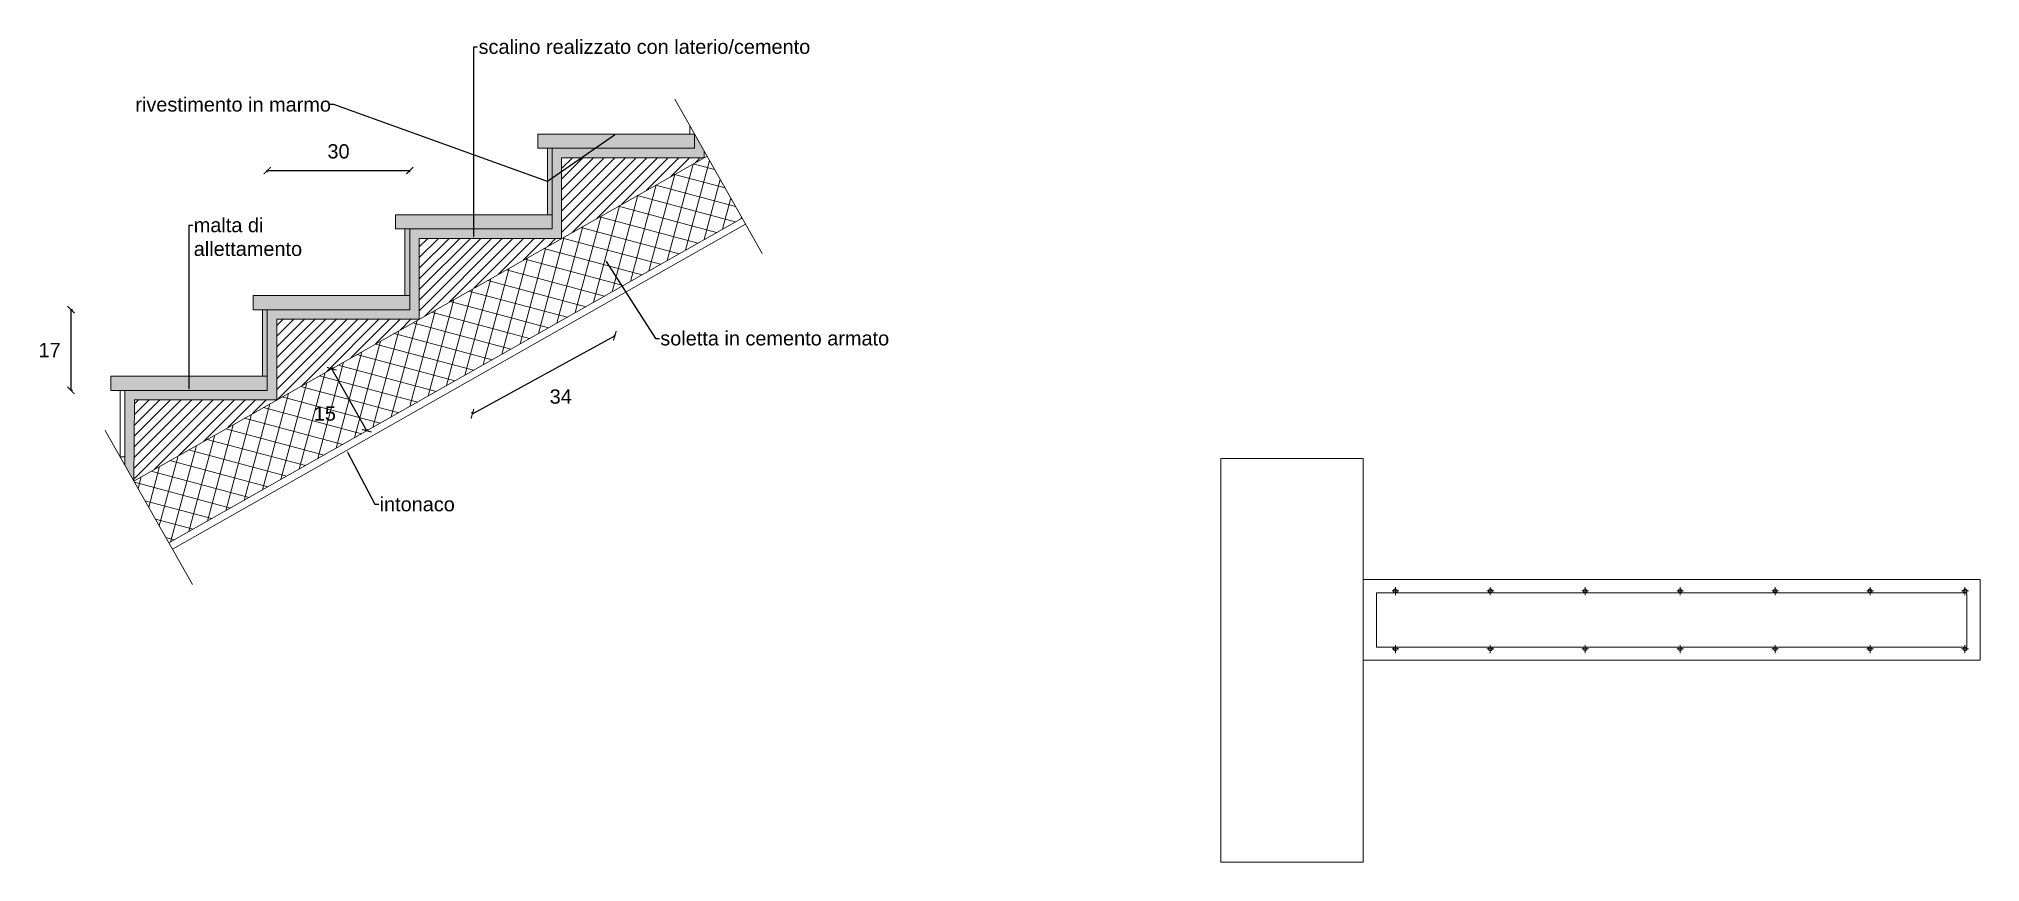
# Model space of a CAD drawing. Header units: millimetres. Extents: x 1415 to 3549, y 2194 to 4677.
# Drawn here: x 1893.655 to 1897.745, y 2280.62 to 2282.354 of the extents above; entities that cross this region are included whole.
import ezdxf
from ezdxf import colors
from ezdxf.entities.mleader import LeaderData, LeaderLine
from ezdxf.math import Vec2, Vec3

# ---------------------------------------------------------------- set-up
doc = ezdxf.new("R2010")
doc.units = ezdxf.units.MM
doc.linetypes.add('ACAD_ISO02W100', pattern=[15, 12, -3])
doc.layers.get('0').update_dxf_attribs({"plot": 0})
for name, color, linetype, lineweight in [('Layer3', 7, 'Continuous', 15), ('Layer4', 7, 'Continuous', 15), ('quote', 252, 'Continuous', 5), ('sezione', 18, 'ACAD_ISO02W100', 20)]:
    doc.layers.add(name, color=color, linetype=linetype, lineweight=lineweight)
doc.styles.get("Standard").update_dxf_attribs({"font": 'arial.ttf'})
doc.dimstyles.new('quote c.a 1 sezione setti', dxfattribs={"dimtxt": 0.03, "dimasz": 0.015, "dimexe": 0.0005, "dimexo": 0.0015, "dimgap": 0.025, "dimtad": 2, "dimtih": 1, "dimtoh": 1, "dimdec": 0, "dimlfac": 100, "dimzin": 0, "dimdsep": 46, "dimtxsty": 'Standard', "dimblk": 'ARCHTICK', "dimcen": 0, "dimclre": 252, "dimadec": 0, "dimazin": 2, "dimtfac": 1, "dimtdec": 0, "dimtofl": 0, "dimtmove": 0, "dimatfit": 3, "dimfxl": 0.0035, "dimfxlon": 1, "dimtolj": 1, "dimtzin": 0, "dimarcsym": 0})

msp = doc.modelspace()

# ---------------------------------------------------------------- blocks, each defined once
blk = doc.blocks.new('*U323')
at = {"layer": 'Layer4'}
for points in [[(0.0071, 0.0613), (-0.0071, 0.0613)], [(-0.0001, 0.0695), (-0.0001, 0.0525)], [(0.0071, -0.0607), (-0.0071, -0.0607)], [(-0.0001, -0.0525), (-0.0001, -0.0695)]]:
    blk.add_lwpolyline(points, dxfattribs=at)
for centre in [(-0.0001, 0.0613), (-0.0001, -0.0607)]:
    blk.add_circle(centre, 0.004, dxfattribs=at)
blk = doc.blocks.new('*U324')
at = {"layer": 'Layer4', "color": 0, "linetype": 'ByBlock', "lineweight": -2, "transparency": 16777216}
for p in [(-1.2, 0), (-1, 0), (-0.8, 0), (-0.6, 0), (-0.4, 0), (-0.2, 0), (0, 0)]:
    blk.add_blockref('*U323', p, dxfattribs=at)
blk = doc.blocks.new('_ArchTick')
at = {"color": 0, "linetype": 'ByBlock', "const_width": 0.15}
blk.add_lwpolyline([(-0.5, -0.5), (0.5, 0.5)], dxfattribs=at)
blk = doc.blocks.new('*D325')
at = {"layer": 'Defpoints', "color": 0, "transparency": 16777216}
for p in [(1894.7566, 2281.9334), (1894.4566, 2281.7693), (1894.8687, 2281.7283)]:
    blk.add_point(p, dxfattribs=at)
at = {"layer": 'quote', "color": 0, "linetype": 'Continuous', "lineweight": -2, "transparency": 16777216}
blk.add_line((1894.5687, 2281.5643), (1894.8687, 2281.7283), dxfattribs=at)
at = {"layer": 'quote', "color": 252, "lineweight": -2, "transparency": 16777216}
for p, q in [((1894.867, 2281.7314), (1894.8689, 2281.7279)), ((1894.567, 2281.5674), (1894.5689, 2281.5639))]:
    blk.add_line(p, q, dxfattribs=at)
at = {"layer": 'quote', "color": 0, "lineweight": -2, "transparency": 16777216, "xscale": 0.015, "yscale": 0.015, "zscale": 0.015}
for p, rotation in [((1894.8687, 2281.7283), 28.66661240713196), ((1894.5687, 2281.5643), 208.666612407132)]:
    blk.add_blockref('_ArchTick', p, dxfattribs=dict(at, rotation=rotation))
at = {"layer": 'quote', "color": 0, "transparency": 16777216, "insert": (1894.7547, 2281.6003), "char_height": 0.03, "attachment_point": 5}
blk.add_mtext('\\A1;34', dxfattribs=at)
blk = doc.blocks.new('*D384')
at = {"layer": 'Defpoints', "color": 0, "transparency": 16777216}
for p in [(1894.4366, 2282.0765), (1894.1366, 2281.7834), (1894.4366, 2281.7834)]:
    blk.add_point(p, dxfattribs=at)
at = {"layer": 'quote', "color": 252, "lineweight": -2, "transparency": 16777216}
for p, q in [((1894.1366, 2282.073), (1894.1366, 2282.077)), ((1894.4366, 2282.073), (1894.4366, 2282.077))]:
    blk.add_line(p, q, dxfattribs=at)
at = {"layer": 'quote', "color": 0, "linetype": 'Continuous', "lineweight": -2, "transparency": 16777216}
blk.add_line((1894.1366, 2282.0765), (1894.4366, 2282.0765), dxfattribs=at)
at = {"layer": 'quote', "color": 0, "lineweight": -2, "transparency": 16777216, "xscale": 0.015, "yscale": 0.015, "zscale": 0.015, "rotation": 180}
blk.add_blockref('_ArchTick', (1894.1366, 2282.0765), dxfattribs=at)
at = {"layer": 'quote', "color": 0, "lineweight": -2, "transparency": 16777216, "xscale": 0.015, "yscale": 0.015, "zscale": 0.015}
blk.add_blockref('_ArchTick', (1894.4366, 2282.0765), dxfattribs=at)
at = {"layer": 'quote', "color": 0, "transparency": 16777216, "insert": (1894.2866, 2282.1168), "char_height": 0.03, "attachment_point": 5}
blk.add_mtext('\\A1;30', dxfattribs=at)
blk = doc.blocks.new('*D385')
at = {"layer": 'Defpoints', "color": 0, "transparency": 16777216}
for p in [(1893.723, 2281.7834), (1894.1366, 2281.7834), (1894.1366, 2281.6134)]:
    blk.add_point(p, dxfattribs=at)
at = {"layer": 'quote', "color": 252, "lineweight": -2, "transparency": 16777216}
for p, q in [((1893.7265, 2281.7834), (1893.7225, 2281.7834)), ((1893.7265, 2281.6134), (1893.7225, 2281.6134))]:
    blk.add_line(p, q, dxfattribs=at)
at = {"layer": 'quote', "color": 0, "linetype": 'Continuous', "lineweight": -2, "transparency": 16777216}
blk.add_line((1893.723, 2281.6134), (1893.723, 2281.7834), dxfattribs=at)
at = {"layer": 'quote', "color": 0, "lineweight": -2, "transparency": 16777216, "xscale": 0.015, "yscale": 0.015, "zscale": 0.015}
for p, rotation in [((1893.723, 2281.7834), 90), ((1893.723, 2281.6134), 270)]:
    blk.add_blockref('_ArchTick', p, dxfattribs=dict(at, rotation=rotation))
at = {"layer": 'quote', "color": 0, "transparency": 16777216, "insert": (1893.6779, 2281.6984), "char_height": 0.03, "attachment_point": 5}
blk.add_mtext('\\A1;17', dxfattribs=at)
blk = doc.blocks.new('*D386')
at = {"layer": 'Defpoints', "color": 0, "transparency": 16777216}
for p in [(1894.4591, 2281.7648), (1894.2723, 2281.659), (1894.533, 2281.6343)]:
    blk.add_point(p, dxfattribs=at)
at = {"layer": 'quote', "color": 252, "lineweight": -2, "transparency": 16777216}
for p, q in [((1894.2754, 2281.6607), (1894.2719, 2281.6587)), ((1894.3493, 2281.5302), (1894.3459, 2281.5282))]:
    blk.add_line(p, q, dxfattribs=at)
at = {"layer": 'quote', "color": 0, "linetype": 'Continuous', "lineweight": -2, "transparency": 16777216}
blk.add_line((1894.3463, 2281.5285), (1894.2723, 2281.659), dxfattribs=at)
at = {"layer": 'quote', "color": 0, "lineweight": -2, "transparency": 16777216, "xscale": 0.015, "yscale": 0.015, "zscale": 0.015}
for p, rotation in [((1894.2723, 2281.659), 119.5387822595934), ((1894.3463, 2281.5285), 299.5387822595934)]:
    blk.add_blockref('_ArchTick', p, dxfattribs=dict(at, rotation=rotation))
at = {"layer": 'quote', "color": 0, "transparency": 16777216, "insert": (1894.2578, 2281.5645), "char_height": 0.03, "attachment_point": 5}
blk.add_mtext('\\A1;15', dxfattribs=at)

# ---------------------------------------------------------------- dimensions: what is measured, and where the dimension line sits
at = {"layer": 'quote'}
dim = msp.add_linear_dim(base=(1894.4366, 2282.0765), p1=(1894.1366, 2281.7834), p2=(1894.4366, 2281.7834), dimstyle='quote c.a 1 sezione setti', dxfattribs=at)
dim.commit()
dim.dimension.update_dxf_attribs({"geometry": '*D384', "text_midpoint": (1894.2866, 2282.1168)})
dim = msp.add_linear_dim(base=(1894.8687, 2281.7283), p1=(1894.4566, 2281.7693), p2=(1894.7566, 2281.9334), angle=28.6666, dimstyle='quote c.a 1 sezione setti', dxfattribs=at)
dim.commit()
dim.dimension.update_dxf_attribs({"geometry": '*D325', "text_midpoint": (1894.7271, 2281.6509), "dimtype": 161})
dim = msp.add_linear_dim(base=(1893.723, 2281.7834), p1=(1894.1366, 2281.6134), p2=(1894.1366, 2281.7834), angle=90, dimstyle='quote c.a 1 sezione setti', dxfattribs=at)
dim.commit()
dim.dimension.update_dxf_attribs({"geometry": '*D385', "text_midpoint": (1893.6779, 2281.6984)})
dim = msp.add_aligned_dim(p1=(1894.533, 2281.6343), p2=(1894.4591, 2281.7648), distance=0.2146, dimstyle='quote c.a 1 sezione setti', dxfattribs=at)
dim.commit()
dim.dimension.update_dxf_attribs({"geometry": '*D386', "text_midpoint": (1894.2578, 2281.5645)})

# ---------------------------------------------------------------- hatches: boundary and pattern name
at = {"layer": 'Layer3', "transparency": 33554687}
h = msp.add_hatch(dxfattribs=at)
h.set_pattern_fill('AR-SAND', color=256, scale=0.0004)
h.set_pattern_definition([(37.5, (11.459122, -0.321704), (-0.00064001252, 0.01957652949), [0, -0.0154432, 0, -0.017272, 0, -0.01651]), (7.5, (11.459122, -0.321704), (0.01798093133, 0.02867300402), [0, -0.0083312, 0, -0.0139192, 0, -0.005334]), (327.5, (11.446625, -0.321704), (0.03163969481, 5.748739e-05), [0, -0.00508, 0, -0.018288, 0, -0.023876]), (317.5, (11.446625, -0.321704), (0.0305422581, 0.00891717293), [0, -0.00254, 0, -0.0119888, 0, -0.013716])])
h.paths.add_polyline_path([(1894.4566, 2281.9334), (1894.7566, 2281.9334), (1894.7566, 2282.1034), (1895.0566, 2282.1034), (1895.0566, 2282.1181), (1895.0366, 2282.1534), (1895.0366, 2282.1234), (1894.7366, 2282.1234), (1894.7366, 2281.9534), (1894.4366, 2281.9534), (1894.4366, 2281.7834), (1894.1366, 2281.7834), (1894.1366, 2281.6134), (1893.8366, 2281.6134), (1893.8366, 2281.4557), (1893.8553, 2281.4226), (1893.8566, 2281.5934), (1894.1566, 2281.5934), (1894.1566, 2281.7634), (1894.4566, 2281.7634)])
h = msp.add_hatch(dxfattribs=at)
h.set_pattern_fill('ANSI37', color=256, scale=0.01, angle=30)
h.set_pattern_definition([(75, (11.459122, -0.321704), (-0.030668145, 0.00821750468), []), (165, (11.459122, -0.321704), (-0.00821750468, -0.030668145), [])])
h.paths.add_polyline_path([(1893.8553, 2281.4226), (1893.9293, 2281.2921), (1895.1368, 2281.9764), (1895.0629, 2282.1069)])
h.paths.add_polyline_path([(1894.2256, 2281.5334), (1894.2872, 2281.5334), (1894.2872, 2281.5952), (1894.2256, 2281.5952)], flags=24)
at = {"layer": 'Layer4', "true_color": 0x939598, "transparency": 33554687}
h = msp.add_hatch(color=252, dxfattribs=at)
h.dxf.hatch_style = 1
h.paths.add_polyline_path([(1894.1366, 2281.6534), (1894.1366, 2281.6434), (1893.8066, 2281.6434), (1893.8066, 2281.6134), (1894.1366, 2281.6134)])
h.paths.add_polyline_path([(1894.4366, 2281.8134), (1894.1066, 2281.8134), (1894.1066, 2281.7834), (1894.4366, 2281.7834)])
h.paths.add_polyline_path([(1894.7366, 2281.9934), (1894.7266, 2281.9834), (1894.4066, 2281.9834), (1894.4066, 2281.9534), (1894.7366, 2281.9534)])
h.paths.add_polyline_path([(1895.0366, 2282.1534), (1895.0266, 2282.1534), (1894.7066, 2282.1534), (1894.7066, 2282.1234), (1895.0366, 2282.1234)])
h = msp.add_hatch(color=252, dxfattribs=at)
h.dxf.hatch_style = 1
h.paths.add_polyline_path([(1894.1266, 2281.6434), (1894.1366, 2281.6434), (1894.1366, 2281.7834), (1894.1266, 2281.7834)])
h.paths.add_polyline_path([(1894.4366, 2281.9534), (1894.4266, 2281.9534), (1894.4266, 2281.8134), (1894.4366, 2281.8134)])
h.paths.add_polyline_path([(1894.7266, 2281.9834), (1894.7366, 2281.9834), (1894.7366, 2282.1234), (1894.7266, 2282.1234)])
at = {"layer": 'Layer4', "true_color": 0xf26722, "transparency": 33554687}
h = msp.add_hatch(dxfattribs=at)
h.set_pattern_fill('ANSI31', color=30, scale=0.005)
h.set_pattern_definition([(45, (11.459122, -0.321704), (-0.01122532015, 0.01122532015), [])])
h.paths.add_polyline_path([(1894.1566, 2281.5934), (1893.8566, 2281.5934), (1893.8553, 2281.4226)])
h.paths.add_polyline_path([(1894.7566, 2281.9334), (1894.4566, 2281.9334), (1894.4566, 2281.7634)])
h.paths.add_polyline_path([(1894.4566, 2281.7634), (1894.1566, 2281.7634), (1894.1566, 2281.5934)])
h.paths.add_polyline_path([(1895.0566, 2282.1034), (1894.7566, 2282.1034), (1894.7566, 2281.9334)])

# ---------------------------------------------------------------- linework, layer by layer
at = {"layer": 'Layer4', "color": 30, "true_color": 0xf8991e}
for points in [[(1895.0366, 2282.1234), (1894.7066, 2282.1234), (1894.7066, 2282.1534), (1895.0366, 2282.1534)], [(1895.0366, 2282.1534), (1895.0266, 2282.1534), (1895.0266, 2282.171)], [(1894.7366, 2281.9834), (1894.7266, 2281.9834), (1894.7266, 2282.1234)], [(1894.7366, 2281.9534), (1894.4066, 2281.9534), (1894.4066, 2281.9834), (1894.7366, 2281.9834)], [(1894.4366, 2281.8134), (1894.4266, 2281.8134), (1894.4266, 2281.9534)], [(1894.4366, 2281.7834), (1894.1066, 2281.7834), (1894.1066, 2281.8134), (1894.4366, 2281.8134)], [(1894.1366, 2281.6434), (1894.1266, 2281.6434), (1894.1266, 2281.7834)], [(1894.1366, 2281.6134), (1893.8066, 2281.6134), (1893.8066, 2281.6434), (1894.1366, 2281.6434)], [(1893.8366, 2281.4734), (1893.8266, 2281.4734), (1893.8266, 2281.6134)]]:
    msp.add_lwpolyline(points, dxfattribs=at)
at = {"layer": 'Layer4'}
for points in [[(1895.0366, 2282.1234), (1895.0366, 2282.1534)], [(1893.8553, 2281.4226), (1895.0629, 2282.1069)], [(1894.7366, 2281.9534), (1894.7366, 2282.1234), (1895.0366, 2282.1234)], [(1895.0566, 2282.1034), (1895.0566, 2282.1181)], [(1894.7566, 2281.9334), (1894.7566, 2282.1034), (1895.0566, 2282.1034)], [(1893.9293, 2281.2921), (1895.1368, 2281.9764)], [(1893.9367, 2281.2791), (1895.1442, 2281.9634)], [(1894.4366, 2281.7834), (1894.4366, 2281.9534), (1894.7366, 2281.9534)], [(1894.4566, 2281.7634), (1894.4566, 2281.9334), (1894.7566, 2281.9334)], [(1894.1366, 2281.6134), (1894.1366, 2281.7834), (1894.4366, 2281.7834)], [(1894.1566, 2281.5934), (1894.1566, 2281.7634), (1894.4566, 2281.7634)], [(1893.8366, 2281.4557), (1893.8366, 2281.6134), (1894.1366, 2281.6134)], [(1893.8553, 2281.4226), (1893.8566, 2281.5934), (1894.1566, 2281.5934)], [(1896.1452, 2281.4703), (1896.1452, 2280.6198)], [(1896.1452, 2281.4703), (1896.4452, 2281.4703), (1896.4452, 2280.6198), (1896.1452, 2280.6198)], [(1896.4452, 2281.0451), (1897.7452, 2281.0451), (1897.7452, 2281.2151), (1896.4452, 2281.2151), (1896.4452, 2281.0451)]]:
    msp.add_lwpolyline(points, dxfattribs=at)
msp.add_lwpolyline([(1896.4731, 2281.073), (1897.7172, 2281.073), (1897.7172, 2281.1871), (1896.4731, 2281.1871)], close=True, dxfattribs=at)
at = {"layer": 'sezione'}
for points in [[(1894.9949, 2282.2269), (1895.179, 2281.902)], [(1893.7949, 2281.5292), (1893.979, 2281.2044)]]:
    msp.add_lwpolyline(points, dxfattribs=at)

# ---------------------------------------------------------------- block references
at = {"layer": 'Layer4'}
msp.add_blockref('*U324', (1897.7132, 2281.1297), dxfattribs=at)

msp.set_redraw_order([(e.dxf.handle, doc.entitydb.next_handle()) for e in msp.query("TEXT MTEXT ATTDEF DIMENSION ARC_DIMENSION")])  # texts and dimensions are drawn at this point

# ---------------------------------------------------------------- leaders
at = {"layer": 'Layer4', "color": 251, "true_color": 0x636466}
ml = msp.add_multileader_mtext('Standard', dxfattribs=at)
ml.set_content('scalino realizzato con laterio/cemento', color=(99, 100, 102))
ml.set_leader_properties()
ml.build(insert=Vec2(0, 0))
ml.multileader.update_dxf_attribs({"dogleg_length": 0.008, "arrow_head_size": 0.004})
ctx = ml.context
ctx.base_point, ctx.char_height, ctx.arrow_head_size, ctx.landing_gap_size, ctx.plane_origin = Vec3(1894.5796, 2282.337), 0.03, 0.004, 0.002, Vec3(1894.7718, 2282.1238)
notes = []
notes.append((ctx, [(1, (1, 1, 0), (1894.5716, 2282.337), (1, 0), 0.008, [(4, [(1894.5716, 2281.9334)], 0, [])])]))
ctx.mtext.insert, ctx.mtext.flow_direction = Vec3(1894.5816, 2282.3523), 5
ml = msp.add_multileader_mtext('Standard', dxfattribs=at)
ml.set_content('rivestimento in marmo', color=(99, 100, 102))
ml.set_leader_properties()
ml.build(insert=Vec2(0, 0))
ml.multileader.update_dxf_attribs({"dogleg_length": 0.008, "arrow_head_size": 0.004})
ctx = ml.context
ctx.base_point, ctx.char_height, ctx.arrow_head_size, ctx.landing_gap_size, ctx.plane_origin = Vec3(1893.8565, 2282.2154), 0.03, 0.004, 0.002, Vec3(1894.4718, 2282.0038)
notes.append((ctx, [(0, (1, 1, 0), (1894.2765, 2282.2154), (-1, 0), 0.008, [(0, [(1894.8716, 2282.1534), (1894.7266, 2282.0534)], 0, [])])]))
ctx.mtext.insert, ctx.mtext.flow_direction = Vec3(1893.8585, 2282.2307), 5
ml = msp.add_multileader_mtext('Standard', dxfattribs=at)
ml.set_content('malta di allettamento', color=(99, 100, 102))
ml.set_leader_properties()
ml.build(insert=Vec2(0, 0))
ml.multileader.update_dxf_attribs({"dogleg_length": 0.008, "arrow_head_size": 0.004})
ctx = ml.context
ctx.base_point, ctx.char_height, ctx.arrow_head_size, ctx.landing_gap_size, ctx.plane_origin = Vec3(1893.9796, 2281.9615), 0.03, 0.004, 0.002, Vec3(1894.1718, 2281.8038)
notes.append((ctx, [(1, (1, 1, 0), (1893.9716, 2281.9615), (1, 0), 0.008, [(4, [(1893.9716, 2281.6134)], 0, [])])]))
ctx.mtext.insert, ctx.mtext.width, ctx.mtext.flow_direction = Vec3(1893.9816, 2281.9767), 0.292202, 5
ml = msp.add_multileader_mtext('Standard', dxfattribs=at)
ml.set_content('soletta in cemento armato', color=(99, 100, 102))
ml.set_leader_properties()
ml.build(insert=Vec2(0, 0))
ml.multileader.update_dxf_attribs({"dogleg_length": 0.008, "arrow_head_size": 0.004})
ctx = ml.context
ctx.base_point, ctx.char_height, ctx.arrow_head_size, ctx.landing_gap_size, ctx.plane_origin = Vec3(1894.9625, 2281.7229), 0.03, 0.004, 0.002, Vec3(1894.9756, 2282.0783)
notes.append((ctx, [(1, (1, 1, 0), (1894.9545, 2281.7229), (1, 0), 0.008, [(4, [(1894.8485, 2281.8881)], 0, [])])]))
ctx.mtext.insert, ctx.mtext.flow_direction = Vec3(1894.9645, 2281.7382), 5
ml = msp.add_multileader_mtext('Standard', dxfattribs=at)
ml.set_content('intonaco', color=(99, 100, 102))
ml.set_leader_properties()
ml.build(insert=Vec2(0, 0))
ml.multileader.update_dxf_attribs({"dogleg_length": 0.008, "arrow_head_size": 0.004})
ctx = ml.context
ctx.base_point, ctx.char_height, ctx.arrow_head_size, ctx.landing_gap_size, ctx.plane_origin = Vec3(1894.3712, 2281.3736), 0.03, 0.004, 0.002, Vec3(1894.5041, 2281.6776)
notes.append((ctx, [(1, (1, 1, 0), (1894.3632, 2281.3736), (1, 0), 0.008, [(4, [(1894.3039, 2281.4872)], 0, [])])]))
ctx.mtext.insert, ctx.mtext.flow_direction = Vec3(1894.3732, 2281.3888), 5
for ctx, leaders in notes:
    for number, flags, end, landing, length, lines in leaders:
        leader = LeaderData()
        leader.index, (leader.has_last_leader_line, leader.has_dogleg_vector, leader.attachment_direction) = number, flags
        leader.last_leader_point, leader.dogleg_vector, leader.dogleg_length = Vec3(end), Vec3(landing), length
        for number, points, colour, breaks in lines:
            line = LeaderLine()
            line.index, line.vertices, line.color, line.breaks = number, Vec3.list(points), colors.encode_raw_color(colour), breaks
            leader.lines.append(line)
        ctx.leaders.append(leader)

doc.saveas('drawing.dxf')
